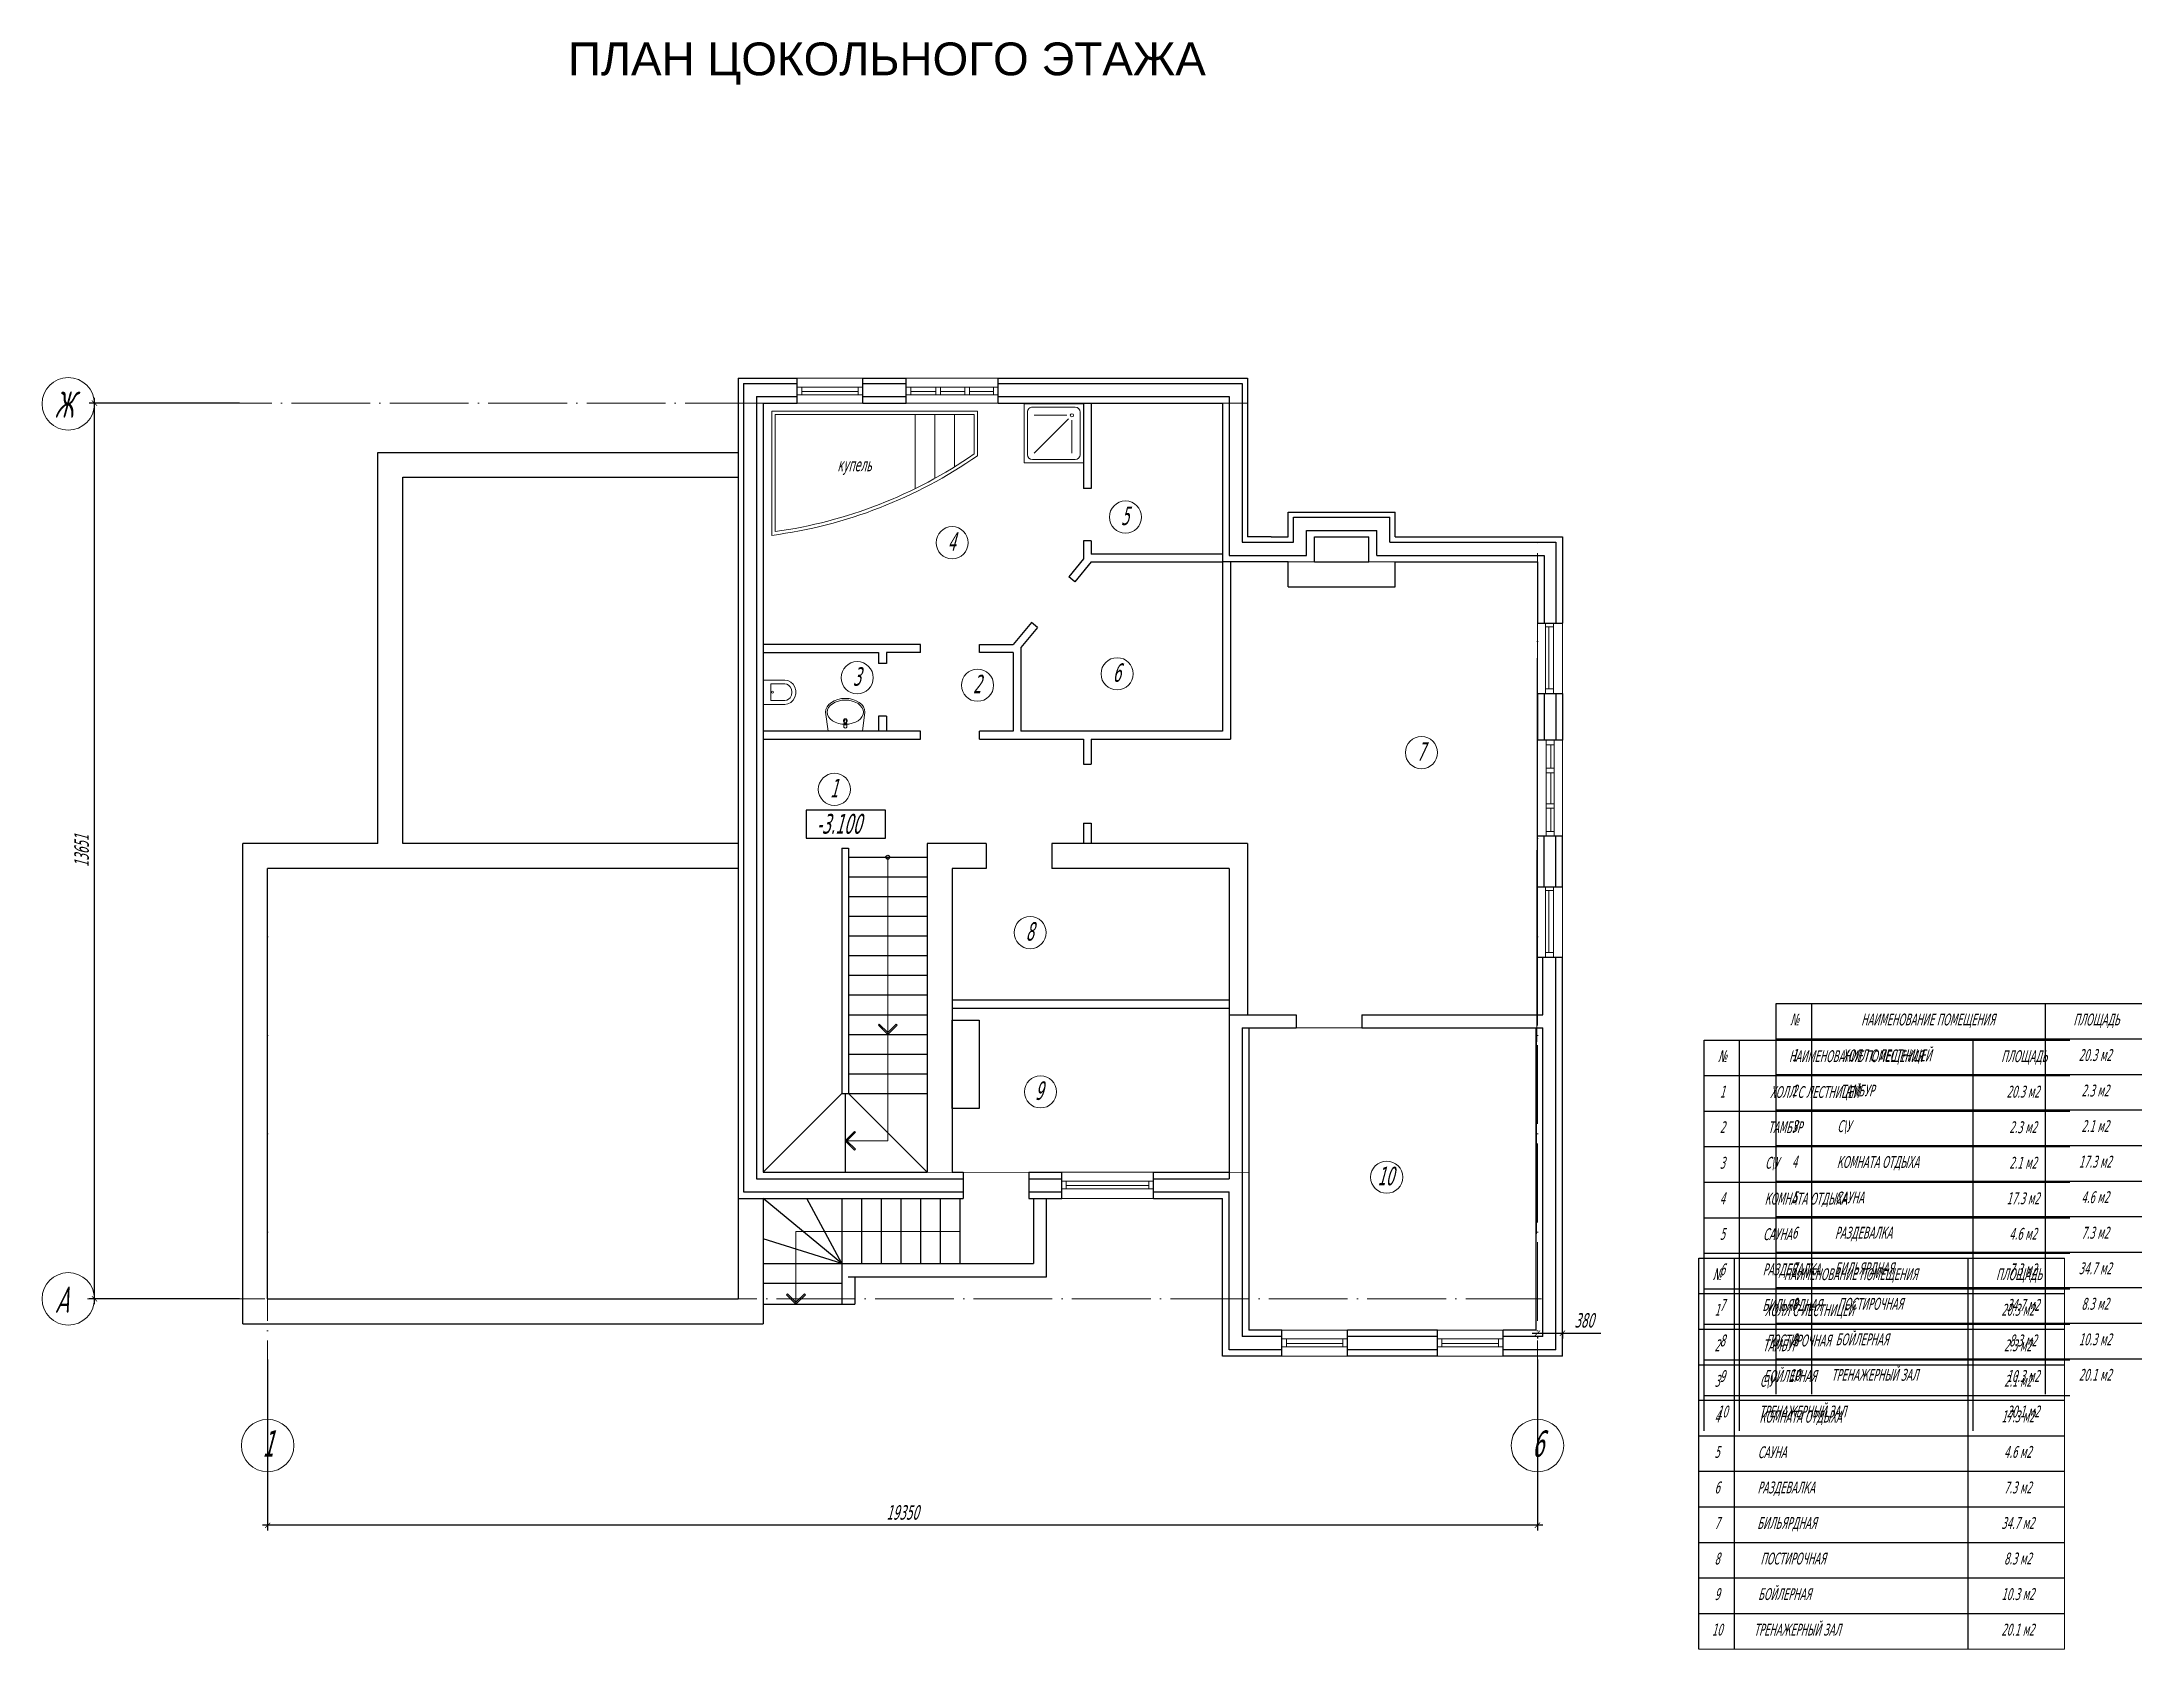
# Model space of a CAD drawing. Header units: millimetres. Extents: x 574812 to 785403, y 231698 to 285481.
# Drawn here: x 580758 to 612759, y 232162 to 256651 of the extents above; entities that cross this region are included whole.
import ezdxf
from ezdxf.enums import TextEntityAlignment as Align

# ---------------------------------------------------------------- set-up
doc = ezdxf.new("R2010")
doc.units = ezdxf.units.MM
doc.header["$PDMODE"] = 34
doc.linetypes.add('ACAD_ISO04W100', pattern=[30, 24, -3, 0, -3])
for name, color, linetype, lineweight in [('1', 7, 'Continuous', 18), ('hatch-1', 14, 'Continuous', 5), ('WALL', 7, 'Continuous', 53), ('WALL-outdoor', 14, 'Continuous', 30), ('РАЗМЕР', 250, 'Continuous', 0)]:
    doc.layers.add(name, color=color, linetype=linetype, lineweight=lineweight)
for name, color, linetype in [('mebel', 175, 'Continuous'), ('OSI', 154, 'Continuous'), ('otmetki', 9, 'Continuous'), ('Для площадей', 7, 'Continuous')]:
    doc.layers.add(name, color=color, linetype=linetype)
doc.styles.get("Standard").update_dxf_attribs({"font": 'TAHOMA.TTF', "width": 0.6, "oblique": 15, "height": 220})
doc.styles.add('style4', font='ARIAL.TTF', dxfattribs={"height": 200})
doc.dimstyles.new('100', dxfattribs={"dimtxt": 140, "dimasz": 80, "dimexe": 80, "dimexo": 50, "dimgap": 80, "dimtad": 1, "dimdec": 0, "dimtxsty": 'Standard', "dimblk": 'ARCHTICK', "dimcen": 80, "dimdle": 80, "dimadec": 0, "dimazin": 0, "dimtfac": 1, "dimtdec": 0, "dimtmove": 0, "dimatfit": 3, "dimfxl": 0, "dimarcsym": 0})

msp = doc.modelspace()

# ---------------------------------------------------------------- texts
at = {"style": 'style4'}
msp.add_text('ПЛАН ЦОКОЛЬНОГО ЭТАЖА', height=500, dxfattribs=at).set_placement((593633.3, 256393.6), align=Align.MIDDLE_CENTER)
at = {"oblique": 15, "width": 0.6}
for s, p in [('№', (607464.9, 241754.5)), ('НАИМЕНОВАНИЕ ПОМЕЩЕНИЯ', (609498.3, 241754.5)), ('ПЛОЩАДЬ', (612065.9, 241754.5)), ('№', (606365.3, 241195.9)), ('НАИМЕНОВАНИЕ ПОМЕЩЕНИЯ', (608398.8, 241195.9)), ('1', (607464.9, 241212.9)), ('ХОЛЛ С ЛЕСТНИЦЕЙ', (608867.7, 241208.1)), ('ПЛОЩАДЬ', (610966.4, 241195.9)), ('20.3 м2', (612045.6, 241212.9)), ('1', (606365.3, 240654.3)), ('ХОЛЛ С ЛЕСТНИЦЕЙ', (607768.1, 240649.5)), ('2', (607464.9, 240671.3)), ('ТАМБУР', (608418, 240671.3)), ('20.3 м2', (610946, 240654.3)), ('2.3 м2', (612045.6, 240671.3)), ('2', (606365.3, 240112.7)), ('ТАМБУР', (607318.4, 240112.7)), ('3', (607464.9, 240129.8)), ('С\\У', (608220.1, 240129.8)), ('2.3 м2', (610946, 240112.7)), ('2.1 м2', (612045.6, 240129.8)), ('3', (606365.3, 239571.2)), ('С\\У', (607120.6, 239571.2)), ('4', (607464.9, 239588.2)), ('КОМНАТА ОТДЫХА', (608735.1, 239583.4)), ('2.1 м2', (610946, 239571.2)), ('17.3 м2', (612045.6, 239588.2)), ('4', (606365.3, 239029.6)), ('КОМНАТА ОТДЫХА', (607635.5, 239024.8)), ('5', (607464.9, 239046.7)), ('САУНА', (608302.5, 239041.8)), ('17.3 м2', (610946, 239029.6)), ('4.6 м2', (612045.6, 239046.7)), ('5', (606365.3, 238488)), ('САУНА', (607203, 238483.2)), ('6', (607464.9, 238505.1)), ('РАЗДЕВАЛКА', (608515.8, 238505.1)), ('4.6 м2', (610946, 238488)), ('7.3 м2', (612045.6, 238505.1)), ('№', (606285.6, 237872.5)), ('6', (606365.3, 237946.5)), ('РАЗДЕВАЛКА', (607416.2, 237946.5)), ('НАИМЕНОВАНИЕ ПОМЕЩЕНИЯ', (608319.1, 237872.5)), ('7', (607464.9, 237963.5)), ('БИЛЬЯРДНАЯ', (608526.4, 237963.5)), ('ПЛОЩАДЬ', (610886.7, 237872.5)), ('7.3 м2', (610946, 237946.5)), ('34.7 м2', (612045.6, 237963.5)), ('7', (606365.3, 237404.9)), ('БИЛЬЯРДНАЯ', (607426.8, 237404.9)), ('ХОЛЛ С ЛЕСТНИЦЕЙ', (607688.4, 237326.1)), ('8', (607464.9, 237422)), ('ПОСТИРОЧНАЯ', (608621.4, 237422)), ('34.7 м2', (610946, 237404.9)), ('8.3 м2', (612045.6, 237422)), ('1', (606285.6, 237331)), ('20.3 м2', (610866.3, 237331)), ('2', (606285.6, 236789.4)), ('8', (606365.3, 236863.4)), ('ТАМБУР', (607238.7, 236789.4)), ('ПОСТИРОЧНАЯ', (607521.8, 236863.4)), ('9', (607464.9, 236880.4)), ('БОЙЛЕРНАЯ', (608493.1, 236880.4)), ('2.3 м2', (610866.3, 236789.4)), ('8.3 м2', (610946, 236863.4)), ('10.3 м2', (612045.6, 236880.4)), ('3', (606285.6, 236247.8)), ('9', (606365.3, 236321.8)), ('С\\У', (607040.9, 236247.8)), ('БОЙЛЕРНАЯ', (607393.5, 236321.8)), ('10', (607464.9, 236338.8)), ('ТРЕНАЖЕРНЫЙ ЗАЛ', (608685.6, 236338.8)), ('2.1 м2', (610866.3, 236247.8)), ('10.3 м2', (610946, 236321.8)), ('20.1 м2', (612045.6, 236338.8)), ('10', (606365.3, 235780.2)), ('ТРЕНАЖЕРНЫЙ ЗАЛ', (607586.1, 235780.2)), ('20.1 м2', (610946, 235780.2)), ('4', (606285.6, 235706.3)), ('КОМНАТА ОТДЫХА', (607555.8, 235701.4)), ('17.3 м2', (610866.3, 235706.3)), ('5', (606285.6, 235164.7)), ('САУНА', (607123.3, 235159.9)), ('4.6 м2', (610866.3, 235164.7)), ('6', (606285.6, 234623.1)), ('РАЗДЕВАЛКА', (607336.5, 234623.1)), ('7.3 м2', (610866.3, 234623.1)), ('7', (606285.6, 234081.6)), ('БИЛЬЯРДНАЯ', (607347.1, 234081.6)), ('34.7 м2', (610866.3, 234081.6)), ('8', (606285.6, 233540)), ('ПОСТИРОЧНАЯ', (607442.1, 233540)), ('8.3 м2', (610866.3, 233540)), ('9', (606285.6, 232998.4)), ('БОЙЛЕРНАЯ', (607313.8, 232998.4)), ('10.3 м2', (610866.3, 232998.4)), ('10', (606285.6, 232456.9)), ('ТРЕНАЖЕРНЫЙ ЗАЛ', (607506.4, 232456.9)), ('20.1 м2', (610866.3, 232456.9))]:
    msp.add_text(s, height=180, dxfattribs=at).set_placement(p, align=Align.MIDDLE_CENTER)
at = {"layer": 'OSI', "char_height": 400, "attachment_point": 1}
for s, insert in [('{\\Fromans.shx|c204;Ж}', (580950.5, 251325.4)), ('{\\Fromans.shx|c204;А}', (580950.5, 237685.5)), ('1', (584111.3, 235491.6)), ('6', (603461.3, 235491.6))]:
    msp.add_mtext(s, dxfattribs=dict(at, insert=insert))
at = {"layer": 'OSI', "lineweight": 20, "width": 384.901, "attachment_point": 1}
for s, insert, char_height in [('{\\fTahoma|b0|i0|c204|p34;купель}', (592879.2, 250309), 200), ('{\\fTahoma|b0|i0|c204|p34;купель}', (592879.2, 250309), 200), ('5', (597199.1, 249570.3), 280), ('4', (594558.4, 249179.1), 280), ('3', (593111.8, 247122), 280), ('6', (597072.4, 247181.3), 280), ('2', (594945.2, 247007.1), 280), ('7', (601709.9, 245979.8), 280), ('{\\fTahoma|b0|i0|c0|p32;1}', (592763.8, 245420.8), 280), ('8', (595747.2, 243237.4), 280), ('9', (595887.8, 240810.4), 280), ('10', (601107, 239509.7), 280)]:
    msp.add_mtext(s, dxfattribs=dict(at, insert=insert, char_height=char_height))
at = {"layer": 'otmetki', "oblique": 15, "width": 0.6}
msp.add_text('-3.100', height=300, dxfattribs=at).set_placement((592562.2, 244587.3))

# ---------------------------------------------------------------- blocks, each defined once
blk = doc.blocks.new('Биде 1')
at = {"linetype": 'Continuous', "lineweight": 0}
for p, q in [((0, 0), (0, -330)), ((370, 0), (0, 0)), ((370, 0), (370, -330)), ((60, -120), (310, -120)), ((60, -120), (60, -330)), ((310, -120), (310, -330))]:
    blk.add_line(p, q, dxfattribs=at)
blk.add_lwpolyline([(185, -128), (174, -132), (170, -143), (174, -153), (185, -158), (196, -153), (200, -143), (196, -132)], close=True, dxfattribs=at)
for points in [[(0, -330), (8, -379), (30, -424), (65, -460)], [(60, -330), (65, -361), (79, -389), (101, -412)], [(65, -460), (110, -485), (159, -498), (211, -498), (260, -485), (305, -460)], [(101, -412), (141, -433), (185, -440), (229, -433), (269, -412)], [(269, -412), (291, -389), (305, -361), (310, -330)], [(305, -460), (340, -424), (362, -379), (370, -330)]]:
    blk.add_lwpolyline(points, dxfattribs=at)
blk = doc.blocks.new('Раковина 1')
at = {"linetype": 'Continuous', "lineweight": 0}
for p, q in [((0, 0), (-38, -289)), ((0, 0), (0, 0)), ((524, 0), (0, 0)), ((524, 0), (524, 0)), ((562, -289), (524, 0)), ((-38, -289), (-33, -330)), ((-13, -289), (-8, -253)), ((-8, -325), (-13, -289)), ((-8, -253), (8, -218)), ((8, -218), (33, -187)), ((33, -187), (67, -159)), ((67, -159), (109, -136)), ((109, -136), (157, -119)), ((157, -119), (208, -108)), ((208, -108), (262, -105)), ((238, -72), (238, -67)), ((241, -112), (238, -72)), ((244, -121), (251, -174)), ((248, -110), (248, -95)), ((248, -95), (275, -95)), ((248, -96), (275, -96)), ((262, -105), (316, -108)), ((273, -174), (280, -121)), ((275, -95), (275, -110)), ((283, -112), (286, -72)), ((286, -72), (286, -67)), ((316, -108), (367, -119)), ((367, -119), (415, -136)), ((415, -136), (457, -159)), ((457, -159), (491, -187)), ((491, -187), (516, -218)), ((516, -218), (532, -253)), ((532, -253), (537, -289)), ((537, -289), (532, -325)), ((556, -330), (562, -289)), ((-33, -330), (-16, -370)), ((-16, -370), (12, -406)), ((8, -359), (-8, -325)), ((33, -391), (8, -359)), ((12, -406), (50, -438)), ((67, -419), (33, -391)), ((50, -438), (95, -464)), ((109, -442), (67, -419)), ((95, -464), (147, -484)), ((157, -459), (109, -442)), ((147, -484), (203, -496)), ((208, -470), (157, -459)), ((203, -496), (262, -500)), ((262, -473), (208, -470)), ((316, -470), (262, -473)), ((262, -500), (320, -496)), ((367, -459), (316, -470)), ((320, -496), (377, -484)), ((415, -442), (367, -459)), ((377, -484), (429, -464)), ((457, -419), (415, -442)), ((429, -464), (474, -438)), ((491, -391), (457, -419)), ((474, -438), (512, -406)), ((516, -359), (491, -391)), ((512, -406), (539, -370)), ((532, -325), (516, -359)), ((539, -370), (556, -330))]:
    blk.add_line(p, q, dxfattribs=at)
blk.add_circle((262, -158), 30, dxfattribs=at)
for centre, radius, start, end in [((262, -70), 25, 339.2856, 200.7144), ((262, -70), 24, 7.8374, 171.8967), ((262, -109), 21.1, 185.1696, 354.8304), ((262, -110), 21.1, 185.1696, 354.8304), ((262, -110), 13.6, 180, 0), ((262, -173), 11.2, 187.1389, 352.8611)]:
    blk.add_arc(centre, radius, start, end, dxfattribs=at)
blk = doc.blocks.new('Душ каб 2')
at = {"linetype": 'Continuous', "lineweight": 0}
for p, q in [((0, 891), (0, -9)), ((900, 891), (0, 891)), ((50, 116), (50, 766)), ((125, 841), (775, 841)), ((175, 241), (175, 741)), ((228, 219), (750, 741)), ((850, 116), (850, 766)), ((900, -9), (900, 891)), ((125, 41), (775, 41)), ((250, 166), (750, 166)), ((0, -9), (900, -9))]:
    blk.add_line(p, q, dxfattribs=at)
blk.add_circle((175, 166), 25, dxfattribs=at)
for centre, start, end in [((125, 766), 90, 180), ((775, 766), 0, 90), ((125, 116), 180, 270), ((775, 116), 270, 0)]:
    blk.add_arc(centre, 75, start, end, dxfattribs=at)
blk = doc.blocks.new('_ArchTick')
at = {"color": 0, "linetype": 'ByBlock', "const_width": 0.15}
blk.add_lwpolyline([(-0.5, -0.5), (0.5, 0.5)], dxfattribs=at)
blk = doc.blocks.new('*D34')
at = {"color": 0, "lineweight": -2}
for p, q in [((584197, 236573), (584197, 233967)), ((603547, 236573), (603547, 233967)), ((603627, 234047), (584117, 234047))]:
    blk.add_line(p, q, dxfattribs=at)
at = {"layer": 'Defpoints', "color": 0, "lineweight": 5}
for p in [(584197, 236623), (603547, 236623), (584197, 234047)]:
    blk.add_point(p, dxfattribs=at)
at = {"color": 0, "lineweight": -2, "xscale": 80, "yscale": 80, "zscale": 80, "rotation": 180}
blk.add_blockref('_ArchTick', (584197, 234047), dxfattribs=at)
at = {"color": 0, "lineweight": -2, "xscale": 80, "yscale": 80, "zscale": 80}
blk.add_blockref('_ArchTick', (603547, 234047), dxfattribs=at)
at = {"color": 0, "lineweight": 5, "insert": (593872, 234241), "char_height": 220, "attachment_point": 5}
blk.add_mtext('19350', dxfattribs=at)
blk = doc.blocks.new('*D35')
at = {"color": 0, "lineweight": -2}
for p, q in [((581558, 237417), (581558, 251228)), ((583767, 251148), (581478, 251148)), ((583767, 237497), (581478, 237497))]:
    blk.add_line(p, q, dxfattribs=at)
at = {"layer": 'Defpoints', "color": 0, "lineweight": 5}
for p in [(581558, 251148), (583817, 251148), (583817, 237497)]:
    blk.add_point(p, dxfattribs=at)
at = {"color": 0, "lineweight": -2, "xscale": 80, "yscale": 80, "zscale": 80}
for p, rotation in [((581558, 251148), 90), ((581558, 237497), 270)]:
    blk.add_blockref('_ArchTick', p, dxfattribs=dict(at, rotation=rotation))
at = {"color": 0, "lineweight": 5, "insert": (581364, 244323), "char_height": 220, "attachment_point": 5, "rotation": 90}
blk.add_mtext('13651', dxfattribs=at)
blk = doc.blocks.new('*D53')
at = {"color": 0, "lineweight": -2}
for p, q in [((603467, 236973), (603927, 236973)), ((603547, 236923), (603547, 236893)), ((603927, 236973), (603927, 236893)), ((603927, 236973), (604510, 236973))]:
    blk.add_line(p, q, dxfattribs=at)
at = {"layer": 'Defpoints', "color": 0, "lineweight": 5}
for p in [(603547, 236973), (603927, 237023), (603927, 236973)]:
    blk.add_point(p, dxfattribs=at)
at = {"color": 0, "lineweight": -2, "xscale": 80, "yscale": 80, "zscale": 80, "rotation": 180}
blk.add_blockref('_ArchTick', (603547, 236973), dxfattribs=at)
at = {"color": 0, "lineweight": -2, "xscale": 80, "yscale": 80, "zscale": 80}
blk.add_blockref('_ArchTick', (603927, 236973), dxfattribs=at)
at = {"color": 0, "lineweight": 5, "insert": (604258, 237168), "char_height": 220, "attachment_point": 5}
blk.add_mtext('380', dxfattribs=at)

# ---------------------------------------------------------------- dimensions: what is measured, and where the dimension line sits
at = {"color": 3, "lineweight": 5}
dim = msp.add_linear_dim(base=(581558.5, 251148.3), p1=(583816.7, 237497.3), p2=(583816.7, 251148.3), angle=90, dimstyle='100', dxfattribs=at)
dim.commit()
dim.dimension.update_dxf_attribs({"geometry": '*D35', "text_midpoint": (581363.9, 244322.8)})
for base, p1, p2, picture, middle in [((603926.7, 236972.6), (603546.7, 236972.6), (603926.7, 237022.6), '*D53', (604258.3, 237167.6)), ((584196.7, 234046.7), (603546.7, 236622.6), (584196.7, 236622.6), '*D34', (593871.7, 234241.3))]:
    dim = msp.add_linear_dim(base=base, p1=p1, p2=p2, dimstyle='100', dxfattribs=at)
    dim.commit()
    dim.dimension.update_dxf_attribs({"geometry": picture, "text_midpoint": middle})

# ---------------------------------------------------------------- linework, layer by layer
at = {"lineweight": 9}
for p, q in [((593646.7, 239906.3), (593646.7, 244228.2)), ((591746.7, 239428.2), (592946.7, 240628.2)), ((592996.7, 239906.3), (593646.7, 239906.3))]:
    msp.add_line(p, q, dxfattribs=at)
for p, q in [((607185.2, 236043.5), (607185.2, 242000.7)), ((607185.2, 242000.7), (612758.9, 242000.7)), ((607726.8, 236043.5), (607726.8, 242000.7)), ((611288, 236043.5), (611288, 242000.7)), ((606085.7, 235484.9), (606085.7, 241442.1)), ((606085.7, 241442.1), (611659.3, 241442.1)), ((606627.2, 235484.9), (606627.2, 241442.1)), ((607185.2, 241459.2), (612758.9, 241459.2)), ((610188.4, 235484.9), (610188.4, 241442.1)), ((606085.7, 240900.6), (611659.3, 240900.6)), ((607185.2, 240917.6), (612758.9, 240917.6)), ((606085.7, 240359), (611659.3, 240359)), ((607185.2, 240376), (612758.9, 240376)), ((606085.7, 239817.4), (611659.3, 239817.4)), ((607185.2, 239834.5), (612758.9, 239834.5)), ((606085.7, 239275.9), (611659.3, 239275.9)), ((607185.2, 239292.9), (612758.9, 239292.9)), ((592946.7, 238034.9), (591746.7, 239028.2)), ((592946.7, 238034.9), (592414.3, 239028.2)), ((592946.7, 239017.3), (592946.7, 237417.3)), ((593246.7, 239017.3), (593246.7, 238034.9)), ((593546.7, 239017.3), (593546.7, 238034.9)), ((593846.7, 239017.3), (593846.7, 238034.9)), ((594146.7, 239017.3), (594146.7, 238034.9)), ((594446.7, 239017.3), (594446.7, 238034.9)), ((594746.7, 239017.3), (594746.7, 238034.9)), ((595865.8, 239033.1), (595865.8, 238034.9)), ((596065.8, 237834.9), (596065.8, 239033.1)), ((606085.7, 238734.3), (611659.3, 238734.3)), ((607185.2, 238751.4), (612758.9, 238751.4)), ((592946.7, 238034.9), (591746.7, 238413.5)), ((606006, 232161.6), (606006, 238118.8)), ((606006, 238118.8), (611579.6, 238118.8)), ((606085.7, 238192.7), (611659.3, 238192.7)), ((606547.5, 232161.6), (606547.5, 238118.8)), ((607185.2, 238209.8), (612758.9, 238209.8)), ((610108.7, 232161.6), (610108.7, 238118.8)), ((591746.7, 238034.9), (595865.8, 238034.9)), ((593040.7, 237834.9), (596065.8, 237834.9)), ((593146.7, 237817.3), (593146.7, 237417.3)), ((591746.7, 237734.9), (592946.7, 237734.9)), ((606006, 237577.2), (611579.6, 237577.2)), ((606085.7, 237651.2), (611659.3, 237651.2)), ((607185.2, 237668.2), (612758.9, 237668.2)), ((591746.7, 237417.3), (592946.7, 237417.3)), ((592946.7, 237417.3), (593146.7, 237417.3)), ((607185.2, 237126.7), (612758.9, 237126.7)), ((606006, 237035.6), (611579.6, 237035.6)), ((606085.7, 237109.6), (611659.3, 237109.6)), ((606006, 236494.1), (611579.6, 236494.1)), ((606085.7, 236568.1), (611659.3, 236568.1)), ((607185.2, 236585.1), (612758.9, 236585.1)), ((607185.2, 236585.1), (612758.9, 236585.1)), ((607185.2, 236585.1), (612758.9, 236585.1)), ((607185.2, 236585.1), (612758.9, 236585.1)), ((607185.2, 236585.1), (612758.9, 236585.1)), ((607185.2, 236585.1), (612758.9, 236585.1)), ((607185.2, 236585.1), (612758.9, 236585.1)), ((607185.2, 236585.1), (612758.9, 236585.1)), ((607185.2, 236585.1), (612758.9, 236585.1)), ((606006, 235952.5), (611579.6, 235952.5)), ((606085.7, 236026.5), (611659.3, 236026.5)), ((606085.7, 236026.5), (611659.3, 236026.5)), ((606085.7, 236026.5), (611659.3, 236026.5)), ((606085.7, 236026.5), (611659.3, 236026.5)), ((606085.7, 236026.5), (611659.3, 236026.5)), ((606085.7, 236026.5), (611659.3, 236026.5)), ((606085.7, 236026.5), (611659.3, 236026.5)), ((606085.7, 236026.5), (611659.3, 236026.5)), ((606085.7, 236026.5), (611659.3, 236026.5)), ((606006, 235411), (611579.6, 235411)), ((606006, 234869.4), (611579.6, 234869.4)), ((606006, 234327.8), (611579.6, 234327.8)), ((606006, 233786.3), (611579.6, 233786.3)), ((606006, 233244.7), (611579.6, 233244.7)), ((606006, 232703.1), (611579.6, 232703.1)), ((606006, 232703.1), (611579.6, 232703.1)), ((606006, 232703.1), (611579.6, 232703.1)), ((606006, 232703.1), (611579.6, 232703.1)), ((606006, 232703.1), (611579.6, 232703.1)), ((606006, 232703.1), (611579.6, 232703.1)), ((606006, 232703.1), (611579.6, 232703.1)), ((606006, 232703.1), (611579.6, 232703.1)), ((606006, 232703.1), (611579.6, 232703.1))]:
    msp.add_line(p, q)
at = {"lineweight": 5}
msp.add_line((606006, 232161.6), (611579.6, 232161.6), dxfattribs=at)
msp.add_circle((593646.7, 244228.2), 30)
at = {"layer": '1', "lineweight": 5}
msp.add_line((611579.6, 238118.8), (611579.6, 232161.6), dxfattribs=at)
at = {"layer": 'hatch-1', "lineweight": 30}
for p, q in [((591366.7, 251528.3), (591366.7, 250017.3)), ((591366.7, 251528.3), (592266.7, 251528.3)), ((592266.7, 251148.3), (592266.7, 251528.3)), ((593266.7, 251148.3), (593266.7, 251528.3)), ((593266.7, 251528.3), (593928.1, 251528.3)), ((593928.1, 251148.3), (593928.1, 251528.3)), ((595328.1, 251148.3), (595328.1, 251528.3)), ((595328.1, 251528.3), (599126.7, 251528.3)), ((599126.7, 251528.3), (599126.7, 249108)), ((591446.7, 251448.3), (591446.7, 239128.2)), ((591446.7, 251448.3), (592266.7, 251448.3)), ((591646.7, 251248.3), (592266.7, 251248.3)), ((591646.7, 251248.3), (591646.7, 239328.2)), ((593266.7, 251448.3), (593928.1, 251448.3)), ((593266.7, 251248.3), (593928.1, 251248.3)), ((595328.1, 251448.3), (599046.7, 251448.3)), ((595328.1, 251248.3), (598846.7, 251248.3)), ((598846.7, 251248.3), (598846.7, 248828)), ((599046.7, 251448.3), (599046.7, 249028)), ((591746.7, 251148.3), (592266.7, 251148.3)), ((591746.7, 251148.3), (591746.7, 246028)), ((591746.7, 251148.3), (591746.7, 239428.2)), ((593266.7, 251148.3), (593928.1, 251148.3)), ((595328.1, 251148.3), (598746.7, 251148.3)), ((596626.7, 251148.3), (596626.7, 249848.4)), ((596746.7, 251148.3), (596746.7, 249848.4)), ((598746.7, 251148.3), (598746.7, 248728)), ((585876.7, 250397.3), (591366.7, 250397.3)), ((585876.7, 244437.3), (585876.7, 250397.3)), ((586256.7, 250017.3), (591366.7, 250017.3)), ((586256.7, 244437.3), (586256.7, 250017.3)), ((591366.7, 250017.3), (591366.7, 244057.3)), ((596746.7, 249848.4), (596626.7, 249848.4)), ((599747, 249488), (601377, 249488)), ((599747, 249108), (599747, 249488)), ((599827, 249028), (599827, 249408)), ((599827, 249408), (601297, 249408)), ((601297, 249028), (601297, 249408)), ((601377, 249108), (601377, 249488)), ((596746.7, 249048.4), (596626.7, 249048.4)), ((596626.7, 249048.4), (596626.7, 248773.4)), ((596746.7, 249048.4), (596746.7, 248848)), ((599046.7, 249028), (599827, 249028)), ((599487, 249108), (599126.7, 249108)), ((599487, 249108), (599747, 249108)), ((600027, 248828), (600027, 249208)), ((600027, 249208), (601097, 249208)), ((600147, 249108), (600977, 249108)), ((600147, 248728), (600147, 249108)), ((600977, 248728), (600977, 249108)), ((601097, 248828), (601097, 249208)), ((601297, 249028), (603826.7, 249028)), ((601377, 249108), (603926.7, 249108)), ((603826.7, 249028), (603826.7, 247795.4)), ((603926.7, 249108), (603926.7, 247795.4)), ((596626.7, 248773.4), (596403.9, 248500.7)), ((596744.5, 248728), (596496.8, 248424.8)), ((596744.5, 248728), (598746.7, 248728)), ((598746.7, 248848), (596746.7, 248848)), ((599747, 248728), (598746.7, 248728)), ((598746.7, 248728), (598746.7, 246148)), ((598846.7, 248828), (600027, 248828)), ((598866.7, 248728), (598866.7, 246028)), ((599747, 248348), (599747, 248728)), ((600147, 248728), (600977, 248728)), ((601097, 248828), (603646.7, 248828)), ((601377, 248348), (601377, 248728)), ((601377, 248728), (603546.7, 248728)), ((603546.7, 248728), (603546.7, 247795.4)), ((603646.7, 248828), (603646.7, 247795.4)), ((596496.8, 248424.8), (596403.9, 248500.7)), ((599747, 248348), (601377, 248348)), ((595834.4, 247803.8), (595556.6, 247467.5)), ((595927.3, 247727.9), (595676.6, 247424.7)), ((595927.3, 247727.9), (595834.4, 247803.8)), ((603546.7, 247795.4), (603926.7, 247795.4)), ((594146.3, 247467.5), (591746.7, 247467.5)), ((594146.3, 247347.5), (594146.3, 247467.5)), ((595046.3, 247467.5), (595556.6, 247467.5)), ((595046.3, 247347.5), (595046.3, 247467.5)), ((595676.6, 247424.7), (595676.6, 246148)), ((591746.7, 247347.5), (593506.6, 247347.5)), ((593506.6, 247347.5), (593506.6, 247178.1)), ((593626.6, 247178.1), (593506.6, 247178.1)), ((593626.6, 247347.5), (593626.6, 247178.1)), ((594146.3, 247347.5), (593626.6, 247347.5)), ((595556.6, 247347.5), (595046.3, 247347.5)), ((595556.6, 247347.5), (595556.6, 246148)), ((603546.7, 246723.2), (603546.7, 246009.3)), ((603546.7, 246723.2), (603926.7, 246723.2)), ((603646.7, 246723.2), (603646.7, 246009.3)), ((603826.7, 246723.2), (603826.7, 246009.3)), ((603926.7, 246723.2), (603926.7, 246009.3)), ((594146.3, 246148), (591746.7, 246148)), ((593626.6, 246378.1), (593506.6, 246378.1)), ((593506.6, 246378.1), (593506.6, 246148)), ((593626.6, 246378.1), (593626.6, 246148)), ((594146.3, 246028), (594146.3, 246148)), ((595046.3, 246028), (595046.3, 246148)), ((595556.6, 246148), (595046.3, 246148)), ((598746.7, 246148), (595676.6, 246148)), ((591746.7, 246028), (594146.3, 246028)), ((595046.3, 246028), (596626.7, 246028)), ((596626.7, 246028), (596626.7, 245647.3)), ((596746.7, 246028), (598866.7, 246028)), ((596746.7, 246028), (596746.7, 245647.3)), ((603926.7, 246009.3), (603546.7, 246009.3)), ((596626.7, 245647.3), (596746.7, 245647.3)), ((596626.7, 244747.3), (596746.7, 244747.3)), ((596626.7, 244747.3), (596626.7, 244437.3)), ((596746.7, 244747.3), (596746.7, 244437.3)), ((603546.7, 243775.5), (603546.7, 244549.4)), ((603926.7, 244549.4), (603546.7, 244549.4)), ((603646.7, 243775.5), (603646.7, 244549.4)), ((603826.7, 243775.5), (603826.7, 244549.4)), ((603926.7, 243775.5), (603926.7, 244549.4)), ((583816.7, 237117.3), (583816.7, 244437.3)), ((585876.7, 244437.3), (583816.7, 244437.3)), ((591366.7, 244437.3), (586256.7, 244437.3)), ((592946.7, 244364.4), (592946.7, 240628.2)), ((592946.7, 244364.4), (593046.7, 244364.4)), ((593046.7, 244364.4), (593046.7, 240628.2)), ((594246.7, 244437.3), (594246.7, 239428.2)), ((595146.7, 244437.3), (594246.7, 244437.3)), ((595146.7, 244437.3), (595146.7, 244057.3)), ((599126.7, 244437.3), (596146.7, 244437.3)), ((596146.7, 244437.3), (596146.7, 244057.3)), ((599126.7, 244437.3), (599126.7, 241828.3)), ((591366.7, 244057.3), (584196.7, 244057.3)), ((584196.7, 237497.3), (584196.7, 244057.3)), ((591366.7, 244057.3), (591366.7, 237497.3)), ((594626.7, 244057.3), (594626.7, 239428.2)), ((595146.7, 244057.3), (594626.7, 244057.3)), ((598846.7, 244057.3), (596146.7, 244057.3)), ((598846.7, 244057.3), (598846.7, 239328.2)), ((603546.7, 243775.5), (603926.7, 243775.5)), ((603546.7, 241828.3), (603546.7, 242703.3)), ((603546.7, 242703.3), (603926.7, 242703.3)), ((603626.7, 241828.3), (603626.7, 242703.3)), ((603826.7, 236722.6), (603826.7, 242703.3)), ((603926.7, 236622.6), (603926.7, 242703.3)), ((603926.7, 241548.3), (603926.7, 242703.3)), ((598846.7, 242308.3), (598846.7, 239428.2)), ((598846.7, 242048.2), (594626.7, 242048.2)), ((594626.7, 241928.2), (598846.7, 241928.2)), ((598846.7, 241828.3), (599868.5, 241828.3)), ((599046.7, 241628.3), (599868.5, 241628.3)), ((599046.7, 241628.3), (599046.7, 236922.6)), ((599146.7, 241628.3), (599146.7, 237022.6)), ((599868.5, 241828.3), (599868.5, 241628.3)), ((600868.5, 241828.3), (600868.5, 241628.3)), ((600868.5, 241828.3), (603626.7, 241828.3)), ((600868.5, 241628.3), (603626.7, 241628.3)), ((603526.7, 237022.6), (603526.7, 241628.3)), ((603626.7, 236922.6), (603626.7, 241628.3)), ((592946.7, 240628.2), (593046.7, 240628.2)), ((591746.7, 239428.2), (594246.7, 239428.2)), ((594626.7, 239428.2), (594796.5, 239428.2)), ((594796.5, 239428.2), (594796.5, 239028.2)), ((595796.5, 239428.2), (596296.9, 239428.2)), ((595796.5, 239428.2), (595796.5, 239028.2)), ((596296.9, 239028.2), (596296.9, 239428.2)), ((597696.9, 239428.2), (598846.7, 239428.2)), ((597696.9, 239028.2), (597696.9, 239428.2)), ((591446.7, 239128.2), (594796.5, 239128.2)), ((591646.7, 239328.2), (594796.5, 239328.2)), ((595796.5, 239328.2), (596296.9, 239328.2)), ((595796.5, 239128.2), (596296.9, 239128.2)), ((597696.9, 239328.2), (598846.7, 239328.2)), ((597696.9, 239128.2), (598846.7, 239128.2)), ((598846.7, 236722.6), (598846.7, 239128.2)), ((591366.7, 239028.2), (594796.5, 239028.2)), ((591746.7, 239028.2), (591746.7, 237117.3)), ((595796.5, 239028.2), (596296.9, 239028.2)), ((597696.9, 239028.2), (598746.7, 239028.2)), ((598746.7, 236622.6), (598746.7, 239028.2)), ((584196.7, 237497.3), (591366.7, 237497.3)), ((583816.7, 237117.3), (591746.7, 237117.3)), ((599651.6, 236922.6), (599046.7, 236922.6)), ((599651.6, 237022.6), (599146.7, 237022.6)), ((599651.6, 236622.6), (599651.6, 237022.6)), ((600651.6, 236622.6), (600651.6, 237022.6)), ((602021.9, 237022.6), (600651.6, 237022.6)), ((602021.9, 236922.6), (600651.6, 236922.6)), ((602021.9, 236622.6), (602021.9, 237022.6)), ((603526.7, 237022.6), (603021.9, 237022.6)), ((603021.9, 236622.6), (603021.9, 237022.6)), ((603626.7, 236922.6), (603021.9, 236922.6)), ((599651.6, 236622.6), (598746.7, 236622.6)), ((599651.6, 236722.6), (598846.7, 236722.6)), ((602021.9, 236722.6), (600651.6, 236722.6)), ((602021.9, 236622.6), (600651.6, 236622.6)), ((603826.7, 236722.6), (603021.9, 236722.6)), ((603926.7, 236622.6), (603021.9, 236622.6))]:
    msp.add_line(p, q, dxfattribs=at)
msp.add_lwpolyline([(594626.7, 241742.7), (595038.9, 241742.7), (595038.9, 240400.5), (594626.7, 240400.5)], close=True, dxfattribs=at)
at = {"layer": 'mebel'}
for p, q in [((593046.7, 244228.2), (594246.7, 244228.2)), ((593046.7, 243928.2), (594246.7, 243928.2)), ((593046.7, 243628.2), (594246.7, 243628.2)), ((593046.7, 243328.2), (594246.7, 243328.2)), ((593046.7, 243028.2), (594246.7, 243028.2)), ((593046.7, 242728.2), (594246.7, 242728.2)), ((593046.7, 242428.2), (594246.7, 242428.2)), ((593046.7, 242128.2), (594246.7, 242128.2)), ((593046.7, 241828.2), (594246.7, 241828.2)), ((593046.7, 241528.2), (594246.7, 241528.2)), ((593046.7, 241228.2), (594246.7, 241228.2)), ((593046.7, 240928.2), (594246.7, 240928.2)), ((592996.7, 240628.2), (592996.7, 239428.2)), ((593046.7, 240628.2), (594246.7, 240628.2)), ((593046.7, 240628.2), (594246.7, 239428.2))]:
    msp.add_line(p, q, dxfattribs=at)
at = {"layer": 'mebel', "lineweight": 9}
for p, q in [((593517, 241684.9), (593503, 241670.7)), ((593646.7, 241528.2), (593503, 241670.7)), ((593646.7, 241556.3), (593517, 241684.9)), ((593646.7, 241556.3), (593776.4, 241684.9)), ((593646.7, 241528.2), (593790.5, 241670.7)), ((593776.4, 241684.9), (593790.5, 241670.7)), ((592996.7, 239906.3), (593139.2, 240050.1)), ((593024.9, 239906.3), (593153.4, 240036)), ((593153.4, 240036), (593139.2, 240050.1)), ((592996.7, 239906.3), (593139.2, 239762.6)), ((593024.9, 239906.3), (593153.4, 239776.6)), ((593153.4, 239776.6), (593139.2, 239762.6)), ((592246.7, 238526.1), (592246.7, 237417.3)), ((594746.7, 238526.1), (592246.7, 238526.1)), ((592117, 237574), (592103, 237559.8)), ((592246.7, 237417.3), (592103, 237559.8)), ((592246.7, 237445.5), (592117, 237574)), ((592246.7, 237445.5), (592376.4, 237574)), ((592246.7, 237417.3), (592390.5, 237559.8)), ((592376.4, 237574), (592390.5, 237559.8))]:
    msp.add_line(p, q, dxfattribs=at)
at = {"layer": 'mebel', "lineweight": 18}
for centre in [(597268.3, 249411.7), (594627.6, 249020.5), (593181, 246963.4), (595014.4, 246848.5), (597141.7, 247022.7), (601779.2, 245821.2), (592833.1, 245262.2), (595816.4, 243078.8), (595974.2, 240651.8), (601249, 239351.1)]:
    msp.add_circle(centre, 245, dxfattribs=at)
at = {"layer": 'OSI', "linetype": 'ACAD_ISO04W100', "lineweight": 9, "ltscale": 50}
for p, q in [((581558.5, 251148.3), (599126.7, 251148.3)), ((603546.7, 235662.5), (603546.7, 249108)), ((584196.7, 235662.5), (584196.7, 244057.3)), ((581452.5, 237497.3), (603610.7, 237497.3))]:
    msp.add_line(p, q, dxfattribs=at)
at = {"layer": 'OSI', "lineweight": 20}
for centre in [(581158.5, 251137.2), (581158.5, 237497.3), (584196.7, 235262.5), (603546.7, 235262.5)]:
    msp.add_circle(centre, 400, dxfattribs=at)
at = {"layer": 'WALL', "lineweight": 25}
msp.add_lwpolyline([(592401.5, 244517), (593609.7, 244517), (593609.7, 244946), (592401.5, 244946)], close=True, dxfattribs=at)
at = {"layer": 'WALL-outdoor', "lineweight": 13}
for p, q in [((592266.7, 251528.3), (593266.7, 251528.3)), ((593928.1, 251528.3), (595328.1, 251528.3)), ((593998.1, 251393.3), (595258.1, 251393.3)), ((593998.1, 251273.3), (593998.1, 251393.3)), ((593998.1, 251323.3), (594379.3, 251323.3)), ((593998.1, 251273.3), (595258.1, 251273.3)), ((594379.3, 251393.3), (594379.3, 251273.3)), ((594449.3, 251273.3), (594449.3, 251393.3)), ((594449.3, 251323.3), (594822.1, 251323.3)), ((594822.1, 251273.3), (594822.1, 251393.3)), ((594892.1, 251393.3), (594892.1, 251273.3)), ((594892.1, 251323.3), (595258.1, 251323.3)), ((592266.7, 251148.3), (593266.7, 251148.3)), ((593928.1, 251148.3), (595328.1, 251148.3)), ((603546.7, 247795.4), (603546.7, 246723.2)), ((603926.7, 247795.4), (603926.7, 246723.2)), ((603546.7, 244549.4), (603546.7, 246009.3)), ((603926.7, 244549.4), (603926.7, 246009.3)), ((603546.7, 243775.5), (603546.7, 242703.3)), ((603926.7, 243775.5), (603926.7, 242703.3)), ((596296.9, 239428.2), (597696.9, 239428.2)), ((596296.9, 239028.2), (597696.9, 239028.2)), ((599651.6, 237022.6), (600651.6, 237022.6)), ((603021.9, 237022.6), (602021.9, 237022.6)), ((599651.6, 236622.6), (600651.6, 236622.6)), ((603021.9, 236622.6), (602021.9, 236622.6))]:
    msp.add_line(p, q, dxfattribs=at)
at = {"layer": 'WALL-outdoor', "lineweight": 5}
for p, q in [((592336.7, 251393.3), (593196.7, 251393.3)), ((592336.7, 251273.3), (592336.7, 251393.3)), ((592336.7, 251323.3), (593196.7, 251323.3)), ((592336.7, 251273.3), (593196.7, 251273.3)), ((593196.7, 251273.3), (593196.7, 251393.3)), ((595258.1, 251273.3), (595258.1, 251393.3)), ((603671.7, 246793.2), (603671.7, 247740.4)), ((603671.7, 247740.4), (603791.7, 247740.4)), ((603721.7, 246793.2), (603721.7, 247740.4)), ((603791.7, 246793.2), (603791.7, 247740.4)), ((603671.7, 246793.2), (603791.7, 246793.2)), ((603681.7, 244619.4), (603681.7, 245939.3)), ((603801.7, 245939.3), (603681.7, 245939.3)), ((603751.7, 245585.8), (603751.7, 245939.3)), ((603801.7, 244619.4), (603801.7, 245939.3)), ((603801.7, 245585.8), (603681.7, 245585.8)), ((603801.7, 245515.8), (603681.7, 245515.8)), ((603751.7, 245042.9), (603751.7, 245515.8)), ((603801.7, 245042.9), (603681.7, 245042.9)), ((603801.7, 244972.9), (603681.7, 244972.9)), ((603751.7, 244619.4), (603751.7, 244972.9)), ((603801.7, 244619.4), (603681.7, 244619.4)), ((603671.7, 242773.3), (603671.7, 243720.5)), ((603671.7, 243720.5), (603791.7, 243720.5)), ((603721.7, 242773.3), (603721.7, 243720.5)), ((603791.7, 242773.3), (603791.7, 243720.5)), ((603671.7, 242773.3), (603791.7, 242773.3)), ((596366.9, 239293.2), (597626.9, 239293.2)), ((596366.9, 239173.2), (596366.9, 239293.2)), ((596366.9, 239223.2), (597626.9, 239223.2)), ((596366.9, 239173.2), (597626.9, 239173.2)), ((597626.9, 239173.2), (597626.9, 239293.2)), ((599721.6, 236887.6), (600581.6, 236887.6)), ((599721.6, 236767.6), (599721.6, 236887.6)), ((599721.6, 236817.6), (600581.6, 236817.6)), ((600581.6, 236767.6), (600581.6, 236887.6)), ((602951.9, 236887.6), (602091.9, 236887.6)), ((602091.9, 236767.6), (602091.9, 236887.6)), ((602951.9, 236817.6), (602091.9, 236817.6)), ((602951.9, 236767.6), (602951.9, 236887.6)), ((599721.6, 236767.6), (600581.6, 236767.6)), ((602951.9, 236767.6), (602091.9, 236767.6))]:
    msp.add_line(p, q, dxfattribs=at)
at = {"layer": 'WALL-outdoor', "lineweight": 13}
for points in [[(592266.7, 251273.3), (592336.7, 251273.3), (592336.7, 251393.3), (592266.7, 251393.3)], [(593266.7, 251273.3), (593196.7, 251273.3), (593196.7, 251393.3), (593266.7, 251393.3)], [(593928.1, 251273.3), (593998.1, 251273.3), (593998.1, 251393.3), (593928.1, 251393.3)], [(594379.3, 251273.3), (594449.3, 251273.3), (594449.3, 251393.3), (594379.3, 251393.3)], [(594892.1, 251273.3), (594822.1, 251273.3), (594822.1, 251393.3), (594892.1, 251393.3)], [(595328.1, 251273.3), (595258.1, 251273.3), (595258.1, 251393.3), (595328.1, 251393.3)], [(603671.7, 247795.4), (603671.7, 247740.4), (603791.7, 247740.4), (603791.7, 247795.4)], [(603671.7, 246723.2), (603671.7, 246793.2), (603791.7, 246793.2), (603791.7, 246723.2)], [(603801.7, 246009.3), (603801.7, 245939.3), (603681.7, 245939.3), (603681.7, 246009.3)], [(603801.7, 245585.8), (603801.7, 245515.8), (603681.7, 245515.8), (603681.7, 245585.8)], [(603801.7, 245515.8), (603801.7, 245585.8), (603681.7, 245585.8), (603681.7, 245515.8)], [(603801.7, 244972.9), (603801.7, 245042.9), (603681.7, 245042.9), (603681.7, 244972.9)], [(603801.7, 245042.9), (603801.7, 244972.9), (603681.7, 244972.9), (603681.7, 245042.9)], [(603801.7, 244549.4), (603801.7, 244619.4), (603681.7, 244619.4), (603681.7, 244549.4)], [(603671.7, 243775.5), (603671.7, 243720.5), (603791.7, 243720.5), (603791.7, 243775.5)], [(603671.7, 242703.3), (603671.7, 242773.3), (603791.7, 242773.3), (603791.7, 242703.3)], [(596296.9, 239173.2), (596366.9, 239173.2), (596366.9, 239293.2), (596296.9, 239293.2)], [(597696.9, 239173.2), (597626.9, 239173.2), (597626.9, 239293.2), (597696.9, 239293.2)], [(599651.6, 236767.6), (599721.6, 236767.6), (599721.6, 236887.6), (599651.6, 236887.6)], [(600651.6, 236767.6), (600581.6, 236767.6), (600581.6, 236887.6), (600651.6, 236887.6)], [(602021.9, 236767.6), (602091.9, 236767.6), (602091.9, 236887.6), (602021.9, 236887.6)], [(603021.9, 236767.6), (602951.9, 236767.6), (602951.9, 236887.6), (603021.9, 236887.6)]]:
    msp.add_lwpolyline(points, dxfattribs=at)
at = {"layer": 'Для площадей', "color": 3, "lineweight": 5}
msp.add_lwpolyline([(591746.7, 251148.3), (598746.7, 251148.3), (598746.7, 248728), (600147, 248728), (600147, 249108), (600977, 249108), (600977, 248728), (603546.7, 248728), (603526.7, 237022.6), (599146.7, 237022.6), (599146.7, 239421.3), (591746.7, 239428.2), (591746.7, 251148.3)], dxfattribs=at)
msp.add_lwpolyline([(599146.7, 241628.3), (603526.7, 241628.3), (603526.7, 237022.6), (599146.7, 237022.6)], close=True, dxfattribs=at)
at = {"layer": 'РАЗМЕР', "color": 3, "lineweight": 5}
for p, q in [((591879.1, 251022.8), (591879.1, 249132.9)), ((591879.1, 251022.8), (595013.4, 251022.8)), ((591929.1, 250972.8), (594963.4, 250972.8)), ((591929.1, 250972.8), (591929.1, 249190.1)), ((594063.4, 250972.8), (594063.4, 249844.7)), ((594363.4, 250972.8), (594363.4, 250001.1)), ((594663.4, 250972.8), (594663.4, 250176.4)), ((594963.4, 250972.8), (594963.4, 250372.5)), ((595013.4, 251022.8), (595013.4, 250346.3))]:
    msp.add_line(p, q, dxfattribs=at)
for radius, start, end in [(7108.2, 277.48967, 304.83975), (7058.2, 277.95266, 304.62801)]:
    msp.add_arc((590952.6, 256180.4), radius, start, end, dxfattribs=at)

# ---------------------------------------------------------------- block references
at = {"rotation": 180}
msp.add_blockref('Душ каб 2', (596626.7, 251128), dxfattribs=at)
at = {"xscale": -1}
for name, p, rotation in [('Биде 1', (591746.7, 246927.5), 90), ('Раковина 1', (592738.3, 246148), 180.1847791221272)]:
    msp.add_blockref(name, p, dxfattribs=dict(at, rotation=rotation))

msp.set_redraw_order([(e.dxf.handle, doc.entitydb.next_handle()) for e in msp.query("TEXT MTEXT ATTDEF DIMENSION ARC_DIMENSION")])  # texts and dimensions are drawn at this point

doc.saveas('drawing.dxf')
